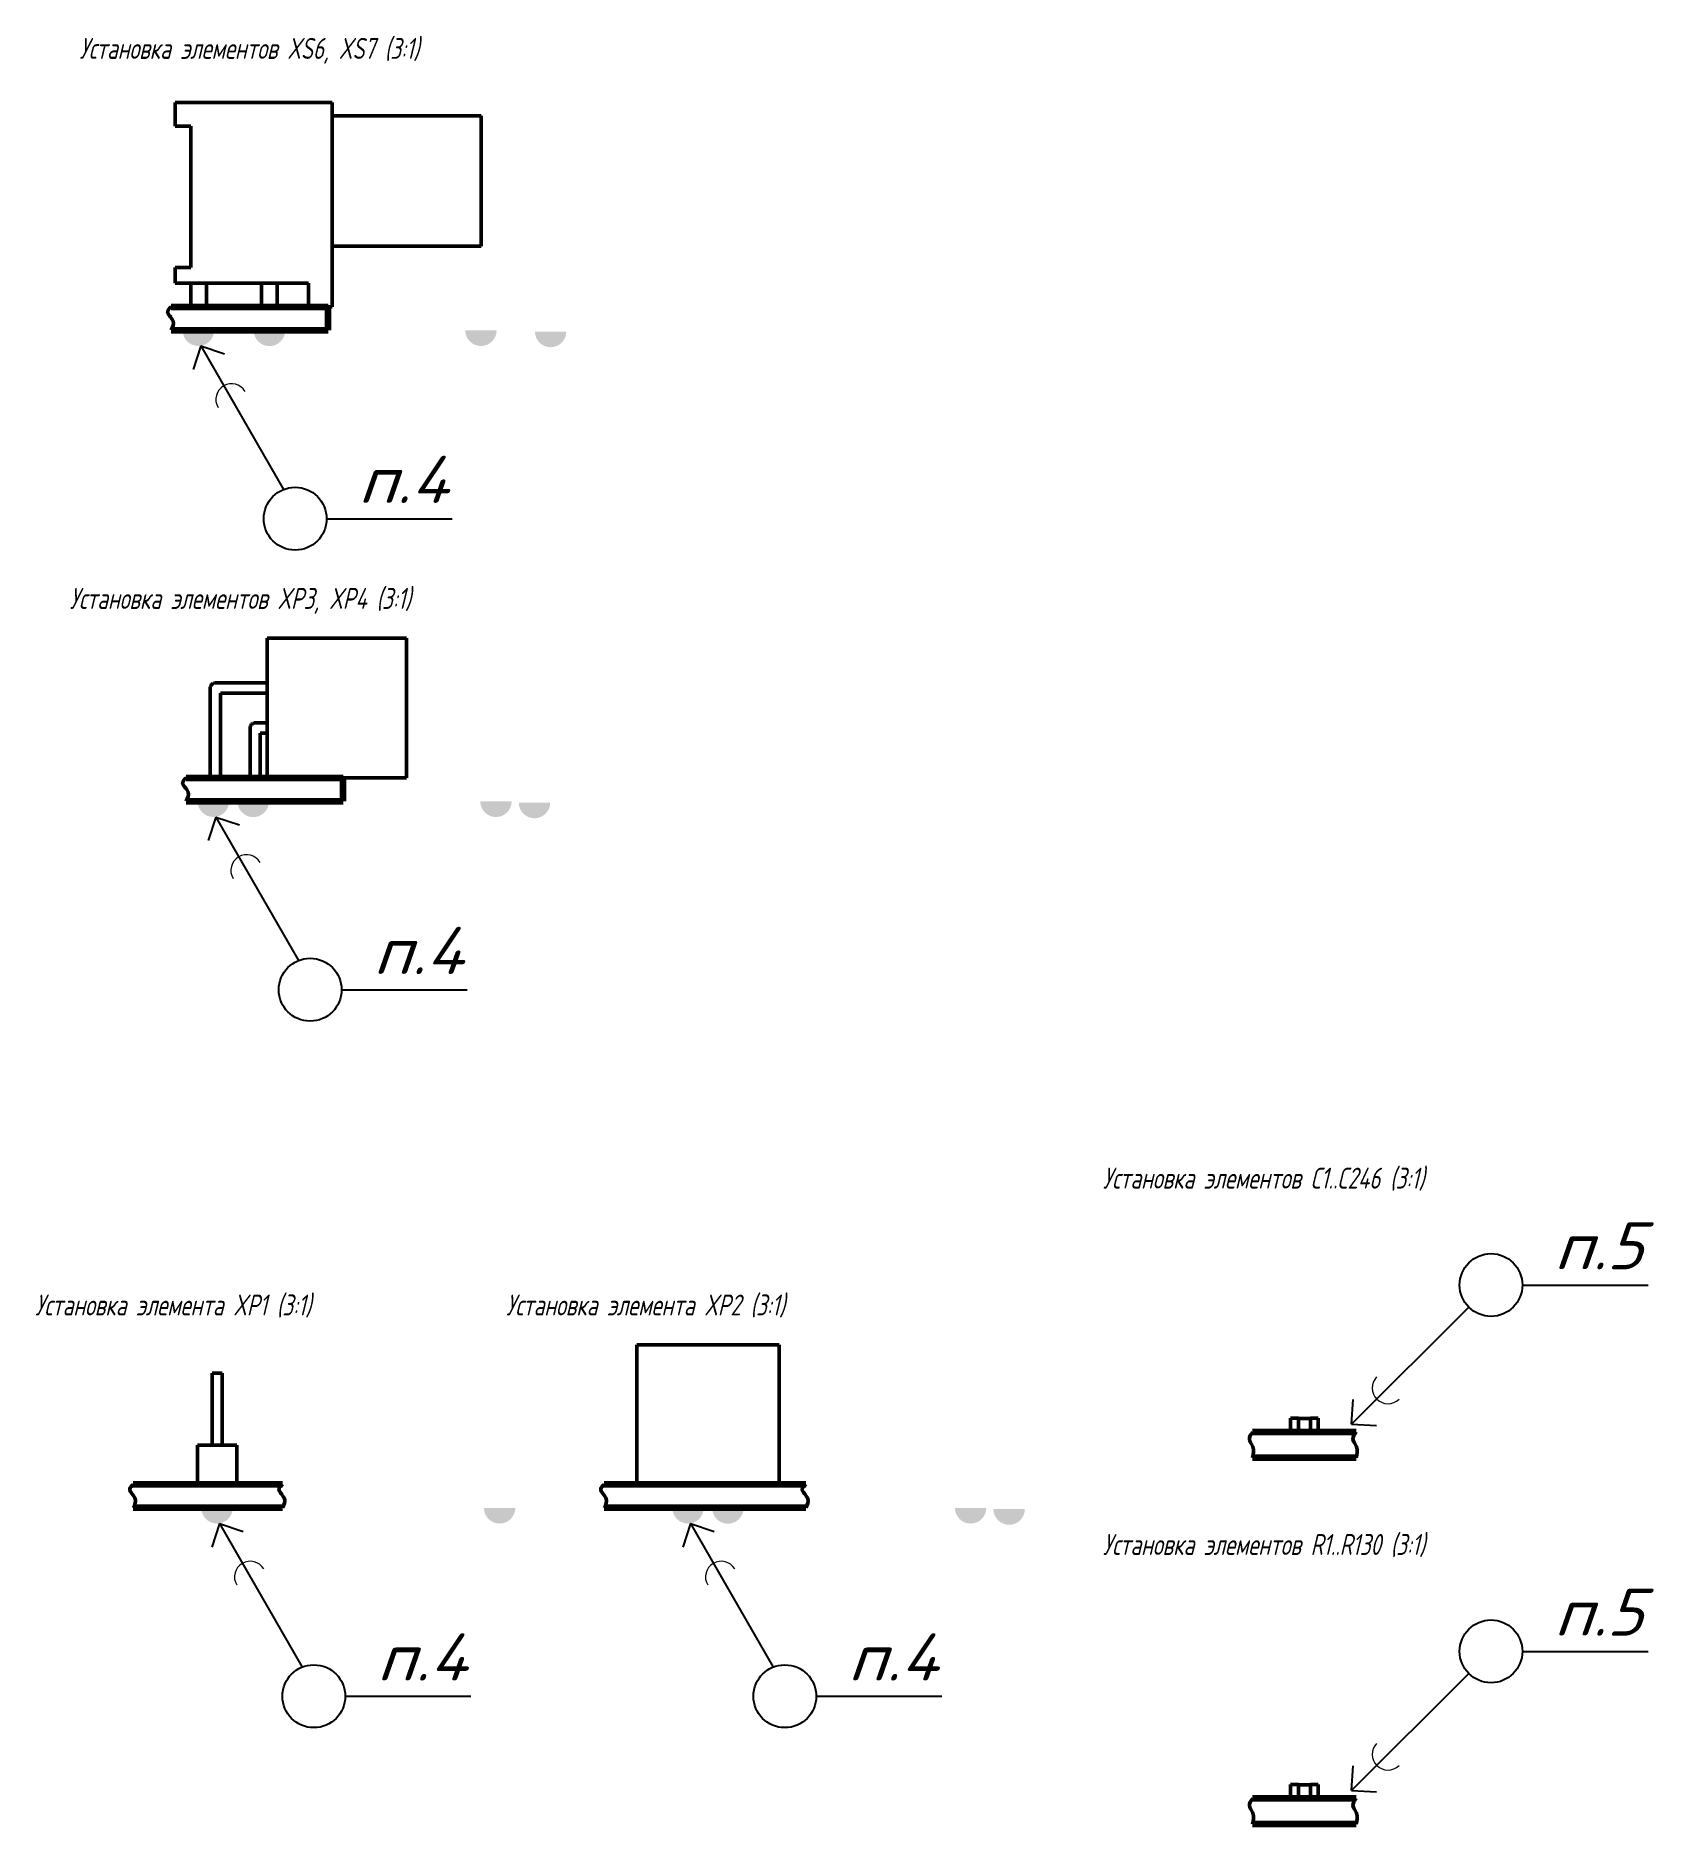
# Model space of a CAD drawing. Header units: millimetres. Extents: x 0 to 936, y 0 to 420.
# Drawn here: x 627.1 to 936.4, y 35.2 to 376.9 of the extents above; entities that cross this region are included whole.
import ezdxf

# ---------------------------------------------------------------- set-up
doc = ezdxf.new("R2010")
doc.units = ezdxf.units.MM
doc.linetypes.add('осевая', pattern=[50.8, 31.75, -6.35, 6.35, -6.35])
doc.styles.get("Standard").update_dxf_attribs({"font": 'gost_a_italic.ttf', "width": 1.3})

msp = doc.modelspace()

# ---------------------------------------------------------------- texts
at = {"color": 7, "linetype": 'Continuous', "lineweight": -3, "width": 0.9}
for s, p in [('Установка элементов XS6, XS7 (3:1)', (635.52, 372.49)), ('Установка элементов XP3, XP4 (3:1)', (633.65, 267.39)), ('Установка элементов С1..С246 (3:1)', (831.08, 156.63)), ('Установка элемента XP1 (3:1)', (627.04, 132.39)), ('Установка элемента XP2 (3:1)', (717.04, 132.39)), ('Установка элементов R1..R130 (3:1)', (831.08, 86.63))]:
    msp.add_text(s, height=4, dxfattribs=at).set_placement(p)
at = {"char_height": 9, "attachment_point": 1}
for s, insert in [('п.4', (688.72, 296.63)), ('п.4', (691.59, 206.63)), ('п.5', (917.23, 150.21)), ('п.5', (917.23, 80.21)), ('п.4', (692.29, 71.63)), ('п.4', (782.29, 71.63))]:
    msp.add_mtext_dynamic_manual_height_columns(s, width=16.095, gutter_width=136.21, heights=[0], dxfattribs=dict(at, insert=insert))

# ---------------------------------------------------------------- hatches: boundary and pattern name
h = msp.add_hatch(color=256)
h.dxf.hatch_style = 1
edge = h.paths.add_edge_path()
edge.add_line((655.22, 320.63), (661.22, 320.63))
edge.add_arc((658.22, 320.63), 3, 180, 360, ccw=False)
edge = h.paths.add_edge_path()
edge.add_arc((712.22, 320.63), 3, 180, 360)
edge.add_line((709.22, 320.63), (715.22, 320.63))
h = msp.add_hatch(color=256)
h.dxf.hatch_style = 1
edge = h.paths.add_edge_path()
edge.add_line((668.8, 320.63), (674.8, 320.63))
edge.add_arc((671.8, 320.61), 3, -180.3305, 0.3305, ccw=False)
edge = h.paths.add_edge_path()
edge.add_arc((725.53, 320.39), 3, 180, 360)
edge.add_line((722.53, 320.39), (728.53, 320.39))
h = msp.add_hatch(color=256)
h.dxf.hatch_style = 1
edge = h.paths.add_edge_path()
edge.add_line((658.09, 230.63), (664.09, 230.63))
edge.add_arc((661.09, 230.63), 3, 180, 360, ccw=False)
edge = h.paths.add_edge_path()
edge.add_arc((715.09, 230.63), 3, 180, 360)
edge.add_line((712.09, 230.63), (718.09, 230.63))
h = msp.add_hatch(color=256)
h.dxf.hatch_style = 1
edge = h.paths.add_edge_path()
edge.add_line((665.71, 230.63), (671.71, 230.63))
edge.add_arc((668.71, 230.61), 3, -180.3305, 0.3305, ccw=False)
edge = h.paths.add_edge_path()
edge.add_arc((722.45, 230.39), 3, 180, 360)
edge.add_line((719.45, 230.39), (725.45, 230.39))
at = {"lineweight": 30}
h = msp.add_hatch(color=256, dxfattribs=at)
h.dxf.hatch_style = 1
h.paths.add_polyline_path([(866.03, 110.13), (866.94, 110.13), (866.94, 111.45, -0.258655)])
h.paths.add_polyline_path([(872.22, 110.13), (873.13, 110.13, -0.258654), (872.22, 111.45)])
h = msp.add_hatch(color=256)
h.dxf.hatch_style = 1
edge = h.paths.add_edge_path()
edge.add_line((658.79, 95.63), (664.79, 95.63))
edge.add_arc((661.79, 95.63), 3, 180, 360, ccw=False)
edge = h.paths.add_edge_path()
edge.add_arc((715.79, 95.63), 3, 180, 360)
edge.add_line((712.79, 95.63), (718.79, 95.63))
h = msp.add_hatch(color=256)
h.dxf.hatch_style = 1
edge = h.paths.add_edge_path()
edge.add_line((748.79, 95.63), (754.79, 95.63))
edge.add_arc((751.79, 95.63), 3, 180, 360, ccw=False)
edge = h.paths.add_edge_path()
edge.add_arc((805.79, 95.63), 3, 180, 360)
edge.add_line((802.79, 95.63), (808.79, 95.63))
h = msp.add_hatch(color=256)
h.dxf.hatch_style = 1
edge = h.paths.add_edge_path()
edge.add_line((756.41, 95.63), (762.41, 95.63))
edge.add_arc((759.41, 95.61), 3, -180.3305, 0.3305, ccw=False)
edge = h.paths.add_edge_path()
edge.add_arc((813.15, 95.39), 3, 180, 360)
edge.add_line((810.15, 95.39), (816.15, 95.39))
h = msp.add_hatch(color=256, dxfattribs=at)
h.dxf.hatch_style = 1
h.paths.add_polyline_path([(866.03, 40.13), (866.94, 40.13), (866.94, 41.45, -0.258655)])
h.paths.add_polyline_path([(872.22, 40.13), (873.13, 40.13, -0.258654), (872.22, 41.45)])

# ---------------------------------------------------------------- linework, layer by layer
at = {"linetype": 'осевая', "lineweight": 50, "ltscale": 100}
for p, q in [((683.78, 364.13), (653.78, 364.13)), ((653.78, 364.13), (653.78, 359.63)), ((683.78, 364.13), (683.78, 361.58)), ((653.78, 359.63), (656.78, 359.63)), ((656.78, 332.63), (656.78, 359.63)), ((683.78, 361.58), (712.28, 361.58)), ((683.78, 361.58), (683.78, 336.68)), ((712.28, 361.58), (712.28, 336.68)), ((712.28, 336.68), (683.78, 336.68)), ((683.78, 336.68), (683.78, 325.13)), ((653.78, 329.63), (653.78, 332.63)), ((653.78, 332.63), (656.78, 332.63)), ((679.28, 329.63), (653.78, 329.63)), ((656.78, 325.13), (656.78, 329.63)), ((659.78, 325.13), (659.78, 329.63)), ((670.28, 325.13), (670.28, 329.63)), ((673.28, 325.13), (673.28, 329.63)), ((679.28, 325.13), (679.28, 329.63)), ((656.78, 325.13), (659.78, 325.13)), ((670.28, 325.13), (673.28, 325.13)), ((683.78, 325.13), (679.28, 325.13)), ((671.35, 235.13), (671.35, 261.8)), ((671.35, 261.8), (698.02, 261.8)), ((698.02, 261.8), (698.02, 235.13)), ((661.45, 253.25), (671.35, 253.25)), ((660.47, 252.27), (660.47, 235.13)), ((662.42, 251.3), (662.42, 235.13)), ((662.42, 251.3), (671.35, 251.3)), ((668.09, 244.65), (668.09, 235.13)), ((669.07, 245.63), (671.35, 245.63)), ((670.04, 243.68), (670.04, 235.13)), ((670.04, 243.68), (671.35, 243.68)), ((698.02, 235.13), (671.35, 235.13))]:
    msp.add_line(p, q, dxfattribs=at)
at = {"linetype": 'осевая', "lineweight": 106, "ltscale": 100}
for p, q in [((653.03, 325.13), (683.03, 325.13)), ((683.03, 320.63), (683.03, 325.13)), ((653.03, 320.63), (683.03, 320.63)), ((655.9, 235.13), (685.9, 235.13)), ((685.9, 230.63), (685.9, 235.13)), ((655.9, 230.63), (685.9, 230.63))]:
    msp.add_line(p, q, dxfattribs=at)
for p, q in [((658.72, 317.63), (657.22, 313.13)), ((658.72, 317.63), (663.22, 316.13)), ((658.72, 317.63), (674.5, 290.19)), ((682.72, 284.63), (706.72, 284.63)), ((661.59, 227.63), (660.09, 223.13)), ((661.59, 227.63), (666.09, 226.13)), ((661.59, 227.63), (677.37, 200.19)), ((685.59, 194.63), (709.59, 194.63)), ((911.23, 138.21), (935.23, 138.21)), ((878.58, 111.63), (900.99, 133.98)), ((878.58, 111.63), (878.86, 116.36)), ((878.58, 111.63), (883.32, 111.35)), ((650.54, 100.13), (665.54, 100.13)), ((740.54, 100.13), (755.54, 100.13)), ((662.29, 92.63), (660.79, 88.13)), ((662.29, 92.63), (666.79, 91.13)), ((662.29, 92.63), (678.07, 65.19)), ((752.29, 92.63), (750.79, 88.13)), ((752.29, 92.63), (756.79, 91.13)), ((752.29, 92.63), (768.07, 65.19)), ((911.23, 68.21), (935.23, 68.21)), ((878.58, 41.63), (900.99, 63.98)), ((686.29, 59.63), (710.29, 59.63)), ((776.29, 59.63), (800.29, 59.63)), ((878.58, 41.63), (878.86, 46.36)), ((878.58, 41.63), (883.32, 41.35))]:
    msp.add_line(p, q)
at = {"lineweight": 50}
for p, q in [((742.03, 126.8), (742.03, 100.13)), ((742.03, 126.8), (769.18, 126.8)), ((769.18, 126.8), (769.18, 100.13)), ((660.83, 107.63), (660.83, 121.37)), ((660.83, 121.37), (662.75, 121.37)), ((662.75, 121.37), (662.75, 107.63)), ((866.94, 112.77), (866.94, 110.13)), ((866.94, 112.77), (868.43, 112.77)), ((866.94, 110.13), (868.43, 110.13)), ((868.43, 112.77), (868.43, 112.69)), ((868.43, 112.69), (870.74, 112.69)), ((868.43, 110.21), (868.43, 112.69)), ((868.43, 110.13), (868.43, 110.21)), ((868.43, 110.21), (870.74, 110.21)), ((870.74, 112.77), (872.22, 112.77)), ((870.74, 112.77), (870.74, 112.69)), ((870.74, 112.69), (870.74, 110.21)), ((870.74, 110.13), (870.74, 110.21)), ((870.74, 110.13), (872.22, 110.13)), ((872.22, 112.77), (872.22, 110.13)), ((658.04, 107.63), (665.54, 107.63)), ((658.04, 107.63), (658.04, 100.13)), ((665.54, 107.63), (665.54, 100.13)), ((866.94, 42.77), (866.94, 40.13)), ((866.94, 42.77), (868.43, 42.77)), ((868.43, 42.77), (868.43, 42.69)), ((868.43, 42.69), (870.74, 42.69)), ((868.43, 40.21), (868.43, 42.69)), ((870.74, 42.77), (872.22, 42.77)), ((870.74, 42.77), (870.74, 42.69)), ((870.74, 42.69), (870.74, 40.21)), ((872.22, 42.77), (872.22, 40.13)), ((866.94, 40.13), (868.43, 40.13)), ((868.43, 40.13), (868.43, 40.21)), ((868.43, 40.21), (870.74, 40.21)), ((870.74, 40.13), (870.74, 40.21)), ((870.74, 40.13), (872.22, 40.13))]:
    msp.add_line(p, q, dxfattribs=at)
at = {"lineweight": 106}
for p, q in [((859.68, 110.13), (879.48, 110.13)), ((879.48, 105.18), (859.68, 105.18)), ((645.79, 100.13), (674.29, 100.13)), ((735.79, 100.13), (774.29, 100.13)), ((674.29, 95.63), (645.79, 95.63)), ((774.29, 95.63), (735.79, 95.63)), ((859.68, 40.13), (879.48, 40.13)), ((879.48, 35.18), (859.68, 35.18))]:
    msp.add_line(p, q, dxfattribs=at)
at = {"lineweight": 140}
for p, q in [((865.13, 110.13), (868.76, 110.13)), ((870.41, 110.13), (874.04, 110.13)), ((865.13, 40.13), (868.76, 40.13)), ((870.41, 40.13), (874.04, 40.13))]:
    msp.add_line(p, q, dxfattribs=at)
for centre in [(676.72, 284.63), (679.59, 194.63), (905.23, 138.21), (905.23, 68.21), (680.29, 59.63), (770.29, 59.63)]:
    msp.add_circle(centre, 6)
at = {"lineweight": 13}
for centre, start, end in [((664.56, 307.43), 30.4829, 210.4829), ((667.43, 217.43), 30.4829, 210.4829), ((885.52, 118.53), 135.5012, 315.5012), ((668.13, 82.43), 30.4829, 210.4829), ((758.13, 82.43), 30.4829, 210.4829), ((885.52, 48.53), 135.5012, 315.5012)]:
    msp.add_arc(centre, 3, start, end, dxfattribs=at)
at = {"linetype": 'осевая', "lineweight": 50, "ltscale": 100}
for centre in [(661.45, 252.27), (669.07, 244.65)]:
    msp.add_arc(centre, 0.975, 90, 180, dxfattribs=at)
at = {"lineweight": 50}
for points in [[(653.03, 325.13), (652.35, 324.24), (653.39, 322.39), (653.03, 320.63)], [(655.9, 235.13), (655.22, 234.24), (656.26, 232.39), (655.9, 230.63)], [(859.68, 110.13), (859.05, 108.73), (859.73, 107.32), (859.68, 105.18)], [(879.48, 110.13), (878.85, 108.73), (879.53, 107.32), (879.48, 105.18)], [(645.79, 100.13), (645.12, 99.24), (646.16, 97.39), (645.79, 95.63)], [(674.29, 100.13), (673.62, 99.24), (674.66, 97.39), (674.29, 95.63)], [(735.79, 100.13), (735.12, 99.24), (736.16, 97.39), (735.79, 95.63)], [(774.29, 100.13), (773.62, 99.24), (774.66, 97.39), (774.29, 95.63)], [(859.68, 40.13), (859.05, 38.73), (859.73, 37.32), (859.68, 35.18)], [(879.48, 40.13), (878.85, 38.73), (879.53, 37.32), (879.48, 35.18)]]:
    msp.add_spline(points, degree=3, dxfattribs=at)

msp.set_redraw_order([(e.dxf.handle, doc.entitydb.next_handle()) for e in msp.query("TEXT MTEXT ATTDEF DIMENSION ARC_DIMENSION")])  # texts and dimensions are drawn at this point

doc.saveas('drawing.dxf')
